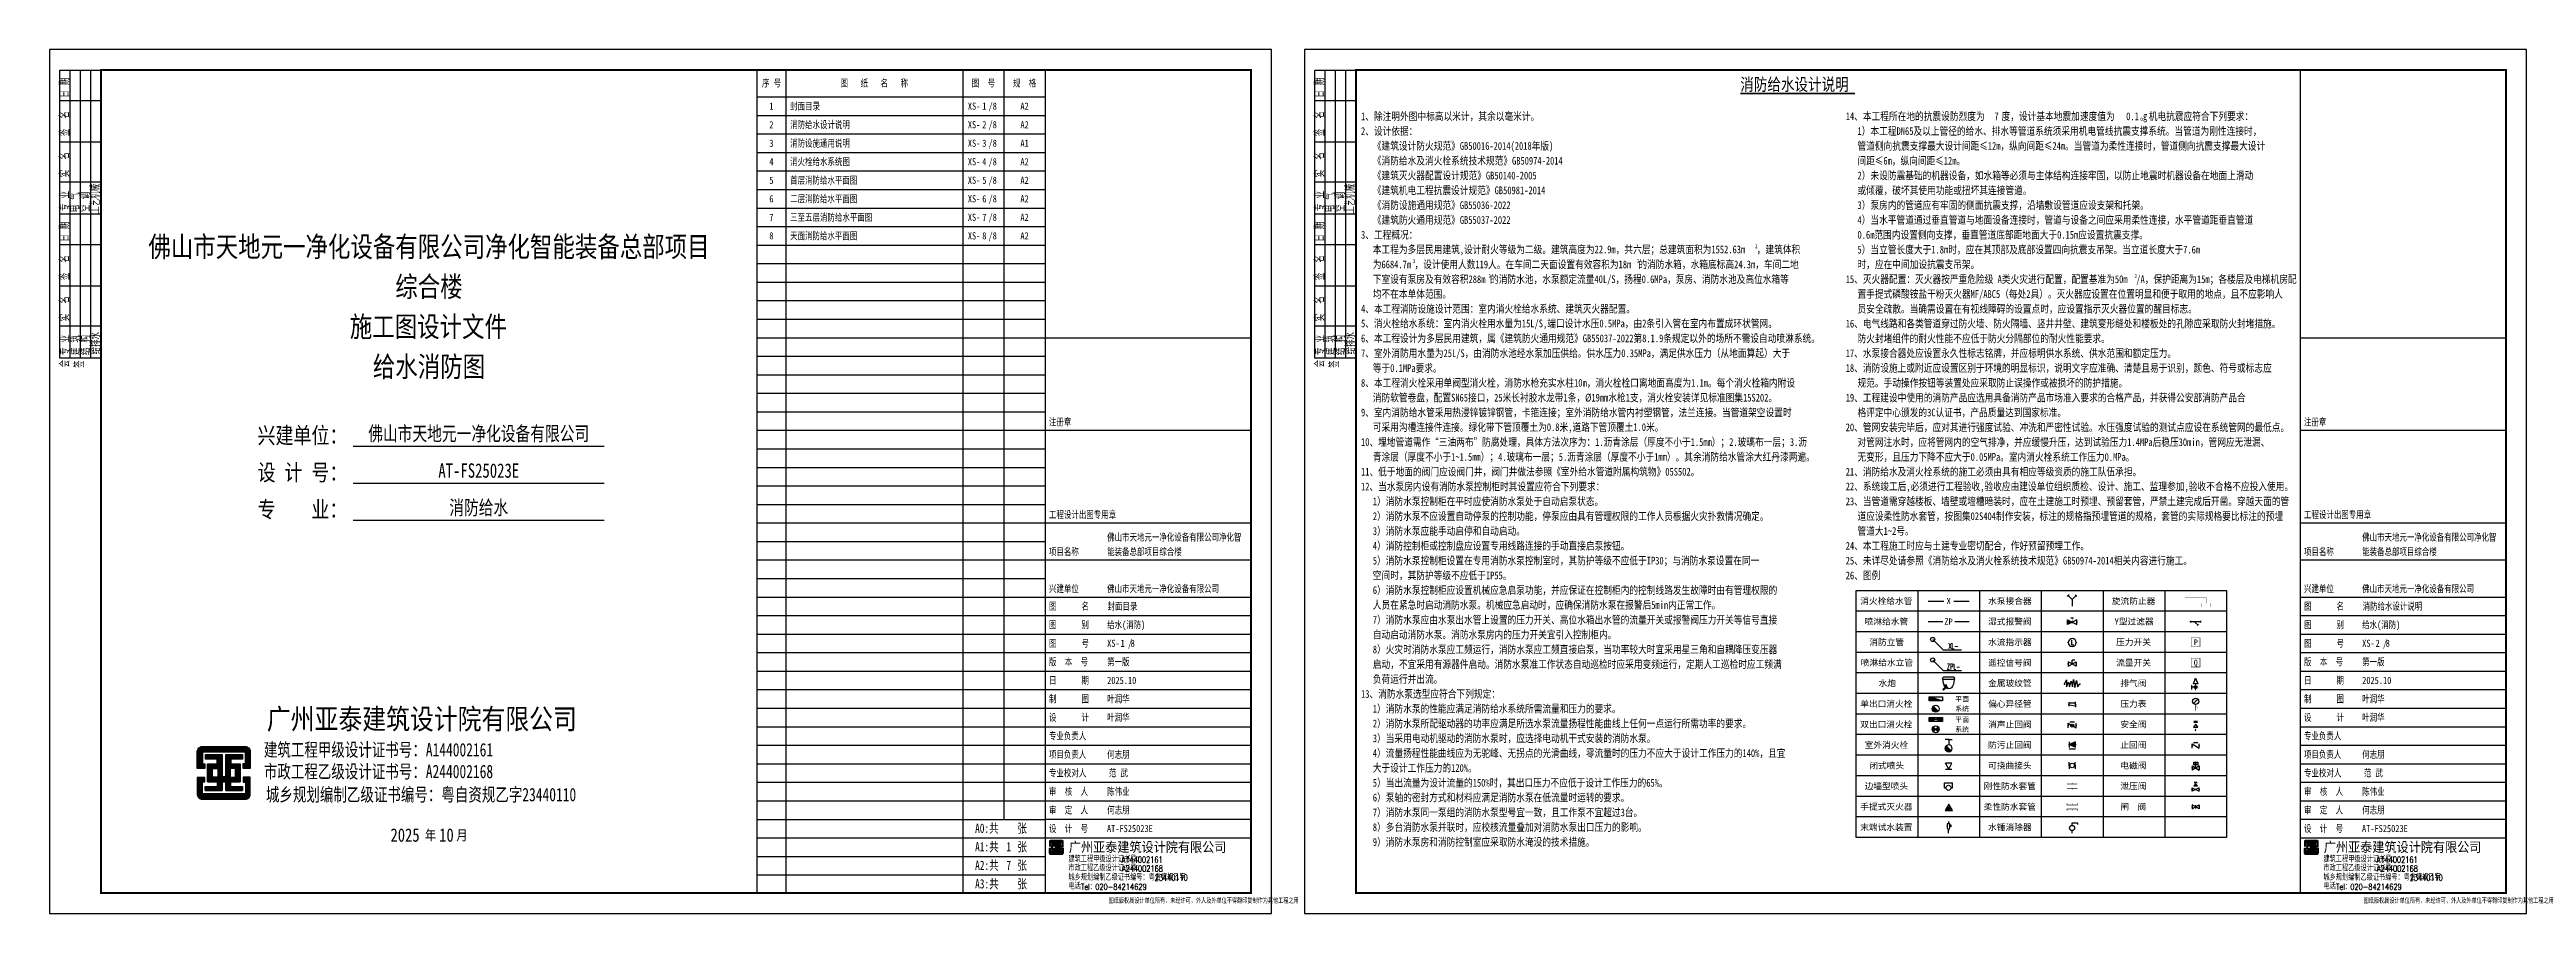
# Model space of a CAD drawing. Extents: x -1254782 to -617813, y -619975 to -323764.
# Drawn here: x -1254782 to -1134372, y -602575 to -560575 of the extents above; entities that cross this region are included whole.
import ezdxf
from ezdxf.enums import TextEntityAlignment as Align

# ---------------------------------------------------------------- set-up
doc = ezdxf.new("R2010")
doc.units = 0
doc.header["$LTSCALE"] = 1000
doc.header["$MEASUREMENT"] = 0
doc.linetypes.add('CONTINOUS', pattern=[2000000.0, 1000000.0, 1000000.0])
for name, color, linetype in [('4', 4, 'Continuous'), ('9', 9, 'Continuous'), ('DIM_SYMB', 3, 'Continuous'), ('EQUIP_喷头', 7, 'Continuous'), ('EQUIP_消火栓', 7, 'Continuous'), ('EQUIP_消防', 7, 'Continuous'), ('EQUIP_灭火器', 7, 'Continuous'), ('PIPE-消防', 1, 'Continuous'), ('PUB_TITLE', 4, 'Continuous'), ('TWT_LEAD', 3, 'Continuous'), ('TWT_TEXT', 7, 'Continuous'), ('VALVE_消防', 7, 'Continuous'), ('VPIPE-消防', 1, 'Continuous'), ('框', 130, 'Continuous')]:
    doc.layers.add(name, color=color, linetype=linetype)
doc.styles.add('-宋体', font='simsun_0.shx', dxfattribs={"width": 0.8})
doc.styles.add('_TCH_DIM', font='SIMPLEX.shx', dxfattribs={"width": 0.8, "bigfont": 'GBCBIG.shx'})
doc.styles.add('HZ', font='txt', dxfattribs={"width": 0.8, "bigfont": 'hztxt'})
doc.styles.get("Standard").update_dxf_attribs({"font": 'gbenor.shx', "bigfont": 'gbcbig.shx'})
doc.styles.add('TBC', font='simhei_0.shx', dxfattribs={"width": 0.9})
doc.styles.add('天正', font='SIMPLEX.shx', dxfattribs={"width": 0.7, "bigfont": 'HZTXT.shx'})
doc.styles.add('宋体', font='simsun_0.shx')

msp = doc.modelspace()

# ---------------------------------------------------------------- texts
at = {"layer": 'DIM_SYMB', "color": 7, "style": '-宋体', "width": 0.8}
msp.add_text('消防给水设计说明', height=604.22, dxfattribs=at).set_placement((-1172591.7, -562571.7))
at = {"layer": 'PUB_TITLE', "color": 4, "style": '-宋体'}
for s, height, width, p in [('序 号', 350.23, 0.74, (-1219681.9, -562381.3)), ('图   纸   名   称', 350.231, 0.74, (-1214687.1, -562381.3)), ('图  号', 350.23, 0.74, (-1209383.6, -562381.3)), ('规  格', 350.23, 0.74, (-1207382.3, -562381.3)), ('1', 350.2, 0.74, (-1219690.4, -563501.4)), ('XS-', 350.23, 0.74, (-1209836.7, -563501.4)), ('1', 350.2, 0.74, (-1209338.8, -563501.4)), ('A2', 350.23, 0.74, (-1207382.3, -563501.4)), ('2', 350.2, 0.74, (-1219690.4, -564402)), ('XS-', 350.23, 0.74, (-1209836.7, -564402)), ('2', 350.2, 0.74, (-1209338.8, -564402)), ('A2', 350.23, 0.74, (-1207382.3, -564402)), ('4', 350.2, 0.74, (-1219690.4, -566203.2)), ('3', 350.2, 0.74, (-1219690.4, -565302.6)), ('XS-', 350.23, 0.74, (-1209836.7, -565302.6)), ('XS-', 350.23, 0.74, (-1209836.7, -566203.2)), ('4', 350.2, 0.74, (-1209338.8, -566203.2)), ('3', 350.2, 0.74, (-1209338.8, -565302.6)), ('A1', 350.23, 0.74, (-1207382.3, -565302.6)), ('A2', 350.23, 0.74, (-1207382.3, -566203.2)), ('5', 350.2, 0.74, (-1219690.4, -567103.8)), ('XS-', 350.23, 0.74, (-1209836.7, -567103.8)), ('5', 350.2, 0.74, (-1209338.8, -567103.8)), ('A2', 350.23, 0.74, (-1207382.3, -567103.8)), ('6', 350.2, 0.74, (-1219690.4, -568004.4)), ('XS-', 350.23, 0.74, (-1209836.7, -568004.4)), ('6', 350.2, 0.74, (-1209338.8, -568004.4)), ('A2', 350.23, 0.74, (-1207382.3, -568004.4)), ('佛山市天地元一净化设备有限公司净化智能装备总部项目', 1000, 0.8, (-1236336.3, -570658.8)), ('8', 350.2, 0.74, (-1219690.4, -569805.6)), ('7', 350.2, 0.74, (-1219690.4, -568905)), ('XS-', 350.23, 0.74, (-1209836.7, -568905)), ('XS-', 350.23, 0.74, (-1209836.7, -569805.6)), ('8', 350.2, 0.74, (-1209338.8, -569805.6)), ('7', 350.2, 0.74, (-1209338.8, -568905)), ('A2', 350.23, 0.74, (-1207382.3, -568905)), ('A2', 350.23, 0.74, (-1207382.3, -569805.6)), ('综合楼', 1000, 0.8, (-1236336.3, -572601.8)), ('施工图设计文件 ', 1000, 0.8, (-1236091.9, -574544.8)), ('给水消防图', 1000, 0.8, (-1236336.3, -576487.7)), ('兴建单位：', 800, 0.8, (-1242487.4, -579733.3)), ('佛山市天地元一净化设备有限公司', 700, 0.75, (-1233916.1, -579592.1)), ('设 计 号：', 800, 0.8, (-1242487.4, -581533.3)), ('AT-FS25023E', 700, 0.75, (-1233916.1, -581392.1)), ('专    业：', 800, 0.8, (-1242487.4, -583333.3)), ('消防给水', 700, 0.75, (-1233916.1, -583192.1)), ('1', 350, 0.74, (-1202613.1, -589613.5)), ('2', 350, 0.74, (-1141603.8, -589613.5)), ('广州亚泰建筑设计院有限公司', 1000, 0.85, (-1236681.8, -593619.5)), ('建筑工程甲级设计证书号：A144002161', 650, 0.74, (-1238790.1, -594939.8)), ('市政工程乙级设计证书号：A244002168', 650, 0.74, (-1238790.1, -595996.4)), ('城乡规划编制乙级证书编号：粤自资规乙字23440110', 650, 0.74, (-1236721.9, -597119.7))]:
    msp.add_text(s, height=height, dxfattribs=dict(at, width=width)).set_placement(p, align=Align.CENTER)
at = {"layer": 'PUB_TITLE', "color": 4, "style": '-宋体', "width": 0.74}
for s, height, p in [('封面目录', 350.23, (-1218779.9, -563501.4)), ('/8', 350.23, (-1209135.2, -563501.4)), ('消防给水设计说明', 350.23, (-1218779.9, -564402)), ('/8', 350.23, (-1209135.2, -564402)), ('消防设施通用说明', 350.23, (-1218779.9, -565302.6)), ('消火栓给水系统图', 350.23, (-1218779.9, -566203.2)), ('/8', 350.23, (-1209135.2, -565302.6)), ('/8', 350.23, (-1209135.2, -566203.2)), ('首层消防给水平面图', 350.23, (-1218779.9, -567103.8)), ('/8', 350.23, (-1209135.2, -567103.8)), ('二层消防给水平面图', 350.23, (-1218779.9, -568004.4)), ('/8', 350.23, (-1209135.2, -568004.4)), ('天面消防给水平面图', 350.23, (-1218779.9, -569805.6)), ('三至五层消防给水平面图', 350.231, (-1218779.9, -568905)), ('/8', 350.23, (-1209135.2, -568905)), ('/8', 350.23, (-1209135.2, -569805.6)), ('封面目录', 350, (-1203348.3, -587814)), ('消防给水设计说明', 350, (-1142338.9, -587814))]:
    msp.add_text(s, height=height, dxfattribs=at).set_placement(p)
at = {"layer": 'PUB_TITLE', "style": '-宋体', "width": 0.8}
for s, height, p in [('2025', 650, (-1237499.9, -599086.6)), ('年', 500, (-1236259.8, -599017.9)), ('10', 650, (-1235486.4, -599086.6)), ('月', 500, (-1234732, -599017.9))]:
    msp.add_text(s, height=height, dxfattribs=at).set_placement(p, align=Align.CENTER)
at = {"layer": 'TWT_TEXT', "style": '-宋体', "width": 0.8}
for s, height, p in [('2、设计依据：', 377.64, (-1191027.8, -564729.6)), ('1、除注明外图中标高以米计，其余以毫米计。', 377.637, (-1191027.8, -564009.6)), ('14、本工程所在地的抗震设防烈度为    度，设计基本地震加速度值为      。机电抗震应符合下列要求：', 377.637, (-1167465.9, -564007.5)), ('1）本工程DN65及以上管径的给水、排水等管道系统须采用机电管线抗震支撑系统。当管道为刚性连接时，', 377.637, (-1166892.1, -564727.5)), ('7', 377.6, (-1160236.7, -564009.6)), ('0.1', 377.64, (-1153829.9, -564009.6)), ('g', 377.6, (-1153011.7, -563992.7)), ('《建筑设计防火规范》GB50016-2014(2018年版)', 377.637, (-1190454, -565449.6)), ('《消防给水及消火栓系统技术规范》GB50974-2014', 377.637, (-1190454, -566169.6)), ('管道侧向抗震支撑最大设计间距≤12m，纵向间距≤24m。当管道为柔性连接时，管道侧向抗震支撑最大设计', 377.637, (-1166892.1, -565449.6)), ('间距≤6m，纵向间距≤12m。', 377.637, (-1166892.1, -566169.6)), ('《建筑灭火器配置设计规范》GB50140-2005', 377.637, (-1190454, -566889.6)), ('2）未设防震基础的机器设备，如水箱等必须与主体结构连接牢固，以防止地震时机器设备在地面上滑动', 377.637, (-1166892.1, -566887.5)), ('《建筑机电工程抗震设计规范》GB50981-2014', 377.637, (-1190454, -567607.5)), ('《消防设施通用规范》GB55036-2022', 377.637, (-1190454, -568329.6)), ('3）泵房内的管道应有牢固的侧面抗震支撑，沿墙敷设管道应设支架和托架。', 377.637, (-1166892.1, -568329.6)), ('或倾覆，破坏其使用功能或扭坏其连接管道。', 377.637, (-1166892.1, -567609.6)), ('3、工程概况：', 377.64, (-1191027.8, -569769.6)), ('《建筑防火通用规范》GB55037-2022', 377.637, (-1190454, -569049.6)), ('4）当水平管道通过垂直管道与地面设备连接时，管道与设备之间应采用柔性连接，水平管道距垂直管道', 377.637, (-1166892.1, -569047.5)), ('0.6m范围内设置侧向支撑，垂直管道底部距地面大于0.15m应设置抗震支撑。', 377.637, (-1166892.1, -569769.6)), ('本工程为多层民用建筑,设计耐火等级为二级。建筑高度为22.9m，共六层；总建筑面积为1552.63m', 377.637, (-1190454, -570481.2)), ('2', 188.8, (-1171875.1, -570231.2)), ('，建筑体积', 377.64, (-1171791.5, -570481.2)), ('5）当立管长度大于1.8m时，应在其顶部及底部设置四向抗震支吊架。当立道长度大于7.6m', 377.637, (-1166892.1, -570489.6)), ('为6684.7m', 377.64, (-1190454, -571209.6)), ('下室设有泵房及有效容积288m', 377.637, (-1190454, -571929.6)), ('3', 188.8, (-1188509.7, -570959.6)), ('，设计使用人数119人。在车间二天面设置有效容积为18m', 377.637, (-1188427.8, -571209.6)), ('3', 188.8, (-1184837.1, -571679.6)), ('的消防水池，水泵额定流量40L/S，扬程0.6MPa，泵房、消防水池及高位水箱等', 377.637, (-1184755.2, -571929.6)), ('3', 188.8, (-1177626.1, -570959.6)), ('的消防水箱，水箱底标高24.3m，车间二地', 377.637, (-1177544.3, -571209.6)), ('15、灭火器配置：灭火器按严重危险级 A类火灾进行配置，配置基准为50m', 377.637, (-1167465.9, -571927.5)), ('时，应在中间加设抗震支吊架。', 377.637, (-1166892.1, -571209.6)), ('2', 188.8, (-1153423.7, -571677.5)), ('/A，保护距离为15m；各楼层及电梯机房配', 377.637, (-1153340.2, -571927.5)), ('4、本工程消防设施设计范围：室内消火栓给水系统、建筑灭火器配置。', 377.637, (-1191027.8, -573367.5)), ('均不在本单体范围。', 377.64, (-1190454, -572647.5)), ('置手提式磷酸铵盐干粉灭火器MF/ABC5（每处2具）。灭火器应设置在位置明显和便于取用的地点，且不应影响人', 377.637, (-1166892.1, -572647.5)), ('员安全疏散。当确需设置在有视线障碍的设置点时，应设置指示灭火器位置的醒目标志。', 377.637, (-1166892.1, -573369.6)), ('5、消火栓给水系统：室内消火栓用水量为15L/S,端口设计水压0.5MPa，由2条引入管在室内布置成环状管网。', 377.637, (-1191027.8, -574079.1)), ('16、电气线路和各类管道穿过防火墙、防火隔墙、竖井井壁、建筑变形缝处和楼板处的孔隙应采取防火封堵措施。', 377.637, (-1167465.9, -574087.5)), ('6、本工程设计为多层民用建筑，属《建筑防火通用规范》GB55037-2022第8.1.9条规定以外的场所不需设自动喷淋系统。', 377.637, (-1191027.8, -574803.3)), ('7、室外消防用水量为25L/S，由消防水池经水泵加压供给。供水压力0.35MPa，满足供水压力（从地面算起）大于', 377.637, (-1191027.8, -575527.5)), ('17、水泵接合器处应设置永久性标志铭牌，并应标明供水系统、供水范围和额定压力。', 377.637, (-1167465.9, -575527.5)), ('防火封堵组件的耐火性能不应低于防火分隔部位的耐火性能要求。', 377.637, (-1166892.1, -574809.6)), ('8、本工程消火栓采用单阀型消火栓，消防水枪充实水柱10m，消火栓栓口离地面高度为1.1m。每个消火栓箱内附设', 377.637, (-1191027.8, -576967.5)), ('等于0.1MPa要求。', 377.637, (-1190454, -576249.6)), ('18、消防设施上或附近应设置区别于环境的明显标识，说明文字应准确、清楚且易于识别，颜色、符号或标志应', 377.637, (-1167465.9, -576245.4)), ('规范。手动操作按钮等装置处应采取防止误操作或被损坏的防护措施。', 377.637, (-1166892.1, -576967.5)), ('消防软管卷盘，配置SN65接口，25米长衬胶水龙带1条，%%c19mm水枪1支，消火栓安装详见标准图集15S202。', 377.637, (-1190454, -577687.5)), ('19、工程建设中使用的消防产品应选用具备消防产品市场准入要求的合格产品，并获得公安部消防产品合', 377.637, (-1167465.9, -577689.6)), ('9、室内消防给水管采用热浸锌镀锌钢管，卡箍连接；室外消防给水管内衬塑钢管，法兰连接。当管道架空设置时', 377.637, (-1191027.8, -578407.5)), ('可采用沟槽连接件连接。绿化带下管顶覆土为0.8米,道路下管顶覆土1.0米。', 377.637, (-1190454, -579121.2)), ('20、管网安装完毕后，应对其进行强度试验、冲洗和严密性试验。水压强度试验的测试点应设在系统管网的最低点。', 377.637, (-1167465.9, -579129.6)), ('格评定中心颁发的3C认证书，产品质量达到国家标准。', 377.637, (-1166892.1, -578407.5)), ('10、埋地管道需作“三油两布”防腐处理，具体方法次序为：1.沥青涂层（厚度不小于1.5mm）；2.玻璃布一层；3.沥', 377.637, (-1191027.8, -579845.4)), ('青涂层（厚度不小于1~1.5mm）；4.玻璃布一层；5.沥青涂层（厚度不小于1mm）。其余消防给水管涂大红丹漆两遍。', 377.637, (-1190454, -580567.5)), ('无变形，且压力下降不应大于0.05MPa。室内消火栓系统工作压力0.MPa。', 377.637, (-1166892.1, -580569.6)), ('对管网注水时，应将管网内的空气排净，并应缓慢升压，达到试验压力1.4MPa后稳压30min，管网应无泄漏、', 377.637, (-1166892.1, -579849.6)), ('11、低于地面的阀门应设阀门井，阀门井做法参照《室外给水管道附属构筑物》05S502。', 377.637, (-1191027.8, -581287.5)), ('12、当水泵房内设有消防水泵控制柜时其设置应符合下列要求：', 377.637, (-1191027.8, -582009.6)), ('21、消防给水及消火栓系统的施工必须由具有相应等级资质的施工队伍承担。', 377.637, (-1167465.9, -581289.6)), ('22、系统竣工后,必须进行工程验收,验收应由建设单位组织质检、设计、施工、监理参加,验收不合格不应投入使用。', 377.637, (-1167465.9, -582001.2)), ('1）消防水泵控制柜在平时应使消防水泵处于自动启泵状态。', 377.637, (-1190454, -582729.6)), ('23、当管道需穿越楼板、墙壁或墙槽暗装时，应在土建施工时预埋、预留套管，严禁土建完成后开凿。穿越天面的管', 377.637, (-1167465.9, -582727.5)), ('3）消防水泵应能手动启停和自动启动。', 377.637, (-1190454, -584169.6)), ('2）消防水泵不应设置自动停泵的控制功能，停泵应由具有管理权限的工作人员根据火灾扑救情况确定。', 377.637, (-1190454, -583449.6)), ('道应设柔性防水套管，按图集02S404制作安装，标注的规格指预埋管道的规格，套管的实际规格要比标注的预埋', 377.637, (-1166892.1, -583449.6)), ('管道大1~2号。', 377.64, (-1166892.1, -584169.6)), ('4）消防控制柜或控制盘应设置专用线路连接的手动直接启泵按钮。', 377.637, (-1190454, -584889.6)), ('5）消防水泵控制柜设置在专用消防水泵控制室时，其防护等级不应低于IP30；与消防水泵设置在同一', 377.637, (-1190454, -585609.6)), ('24、本工程施工时应与土建专业密切配合，作好预留预埋工作。', 377.637, (-1167465.9, -584887.5)), ('25、未详尽处请参照《消防给水及消火栓系统技术规范》GB50974-2014相关内容进行施工。', 377.637, (-1167465.9, -585609.6)), ('空间时，其防护等级不应低于IP55。', 377.637, (-1190454, -586329.6)), ('26、图例', 377.64, (-1167465.9, -586329.6)), ('人员在紧急时启动消防水泵。机械应急启动时，应确保消防水泵在报警后5min内正常工作。', 377.637, (-1190454, -587765.4)), ('6）消防水泵控制柜应设置机械应急启泵功能，并应保证在控制柜内的控制线路发生故障时由有管理权限的', 377.637, (-1190454, -587045.4)), ('7）消防水泵应由水泵出水管上设置的压力开关、高位水箱出水管的流量开关或报警阀压力开关等信号直接', 377.637, (-1190454, -588489.6)), ('自动启动消防水泵。消防水泵房内的压力开关宜引入控制柜内。', 377.637, (-1190454, -589209.6)), ('8）火灾时消防水泵应工频运行，消防水泵应工频直接启泵，当功率较大时宜采用星三角和自耦降压变压器', 377.637, (-1190454, -589927.5)), ('启动，不宜采用有源器件启动。消防水泵准工作状态自动巡检时应采用变频运行，定期人工巡检时应工频满', 377.637, (-1190454, -590647.5)), ('负荷运行并出流。', 377.64, (-1190454, -591369.6)), ('13、消防水泵选型应符合下列规定：', 377.637, (-1191027.8, -592089.6)), ('1）消防水泵的性能应满足消防给水系统所需流量和压力的要求。', 377.637, (-1190454, -592809.6)), ('2）消防水泵所配驱动器的功率应满足所选水泵流量扬程性能曲线上任何一点运行所需功率的要求。', 377.637, (-1190454, -593529.6)), ('4）流量扬程性能曲线应为无驼峰、无拐点的光滑曲线，零流量时的压力不应大于设计工作压力的140%，且宜', 377.637, (-1190454, -594969.6)), ('3）当采用电动机驱动的消防水泵时，应选择电动机干式安装的消防水泵。', 377.637, (-1190454, -594247.5)), ('5）当出流量为设计流量的150%时，其出口压力不应低于设计工作压力的65%。', 377.637, (-1190454, -596409.6)), ('大于设计工作压力的120%。', 377.637, (-1190454, -595689.6)), ('6）泵轴的密封方式和材料应满足消防水泵在低流量时运转的要求。', 377.637, (-1190454, -597127.5)), ('8）多台消防水泵并联时，应校核流量叠加对消防水泵出口压力的影响。', 377.637, (-1190454, -598569.6)), ('7）消防水泵同一泵组的消防水泵型号宜一致，且工作泵不宜超过3台。', 377.637, (-1190454, -597849.6)), ('9）消防水泵房和消防控制室应采取防水淹没的技术措施。', 377.637, (-1190454, -599289.6))]:
    msp.add_text(s, height=height, dxfattribs=at).set_placement(p)
at = {"layer": 'TWT_TEXT', "style": '-宋体', "width": 0.74}
for s, p in [('A0:共    张', (-1208527.5, -598655.7)), ('A1:共    张', (-1208527.5, -599556.3)), ('1', (-1208153.7, -599556.3)), ('A2:共    张', (-1208527.5, -600456.9)), ('7', (-1208153.7, -600456.9)), ('A3:共    张', (-1208527.5, -601357.5))]:
    msp.add_text(s, height=450.3, dxfattribs=at).set_placement(p, align=Align.CENTER)

# ---------------------------------------------------------------- blocks, each defined once
blk = doc.blocks.new('zss-25')
at = {"layer": 'TWT_TEXT'}
for p, q in [((-156, 169), (-182, 141)), ((-182, 126), (-182, 141)), ((-182, 126), (-182, 112)), ((-171, 99), (-182, 112)), ((-171, 99), (169, 99)), ((-156, 169), (155, 169)), ((155, 169), (181, 141)), ((169, 99), (181, 112)), ((181, 141), (181, 126)), ((181, 112), (181, 126)), ((24, -142), (36, -164)), ((77, -61), (110, -70)), ((151, -222), (81, -153)), ((102, -130), (172, -200)), ((172, -200), (151, -222))]:
    blk.add_line(p, q, dxfattribs=at)
for centre, major_axis, ratio, start_param, end_param in [((-1, 99), (0, 287), 0.590773, 1.570796, 4.712389), ((-6, 49), (0, 201), 0.493091, 3.448336, 4.129971), ((0, 48), (0, 220), 0.592916, 3.422062, 4.144078)]:
    blk.add_ellipse(centre, major_axis=major_axis, ratio=ratio, start_param=start_param, end_param=end_param, dxfattribs=at)
blk = doc.blocks.new('A$C0EE36D2C')
at = {"layer": 'TWT_TEXT'}
h = blk.add_hatch(color=256, dxfattribs=at)
h.paths.add_polyline_path([(325, 100), (0, 200), (0, 0)])
h.paths.add_polyline_path([(325, 100), (650, 0), (650, 200)])
for p, q in [((0, 0), (0, 200)), ((650, 0), (0, 200)), ((0, 200), (650, 200)), ((650, 200), (0, 0)), ((650, 200), (650, 0)), ((650, 0), (0, 0))]:
    blk.add_line(p, q)
blk = doc.blocks.new('A$C05121B48')
at = {"layer": 'TWT_TEXT'}
blk.add_hatch(color=256, dxfattribs=at).paths.add_polyline_path([(50, 50), (170, 170), (50, 291, 0.1989124), (0, 170, 0.1989124)])
h = blk.add_hatch(color=256, dxfattribs=at)
h.paths.add_polyline_path([(170, 170), (291, 50, 0.1989124), (341, 170, 0.1989124), (291, 291)])
h.paths.add_polyline_path([(170, 170), (170, 170), (170, 170), (170, 170)], flags=9)
for p, q in [((50, 291, 0), (291, 50, 0)), ((50, 50, 0), (291, 291, 0))]:
    blk.add_line(p, q)
blk.add_circle((170, 170, 0), 170)
at = {"flags": 9}
blk.add_attdef('A', (170, 170, 0), '', height=0.00681, dxfattribs=at)
blk = doc.blocks.new('A$C5684489B')
for p, q in [((58, 512), (58, 400)), ((58, 0), (58, 116))]:
    blk.add_line(p, q)
blk.add_lwpolyline([(182, 279), (182, 355), (117, 355), (117, 400), (0, 400), (0, 225), (58, 116), (117, 225), (117, 355)])
blk = doc.blocks.new('A$C5FE17621')
for points in [[(127, 374), (127, 496), (391, 496), (391, 419)], [(127, 0), (127, 121)]]:
    blk.add_lwpolyline(points)
blk.add_circle((127, 248), 126)
blk = doc.blocks.new('$TwtSys$00000546')
h = blk.add_hatch()
h.set_pattern_fill('ANSI31', color=256, scale=200, style=0)
h.set_pattern_definition([(45, (-38543.802, -6670.83), (-17.67767, 17.67767), [])])
h.paths.add_polyline_path([(-65, 174), (65, 174), (65, 44), (-65, 44)])
for points in [[(0, 344), (-198, 0), (198, 0)], [(-65, 174), (65, 174), (65, 44), (-65, 44)]]:
    blk.add_lwpolyline(points, close=True)
blk = doc.blocks.new('$TwtSys$00000386')
blk.add_line((-93, 93, 0), (93, -93, 0))
blk.add_circle((0, 0, 0), 131)
at = {"color": 0}
for points in [[(34, -127, 0), (-127, 34, 0), (93, -93, 0), (-93, 93, 0)], [(-34, -127, 0), (-127, -34, 0), (34, -127, 0), (-127, 34, 0)], [(-93, -93, 0), (-93, -93, 0), (-34, -127, 0), (-127, -34, 0)]]:
    blk.add_solid(points, dxfattribs=at)
at = {"flags": 9}
blk.add_attdef('A', (0, 0, 0), '', height=0.00524, dxfattribs=at)
blk = doc.blocks.new('$TwtSys$00000434')
for p, q in [((-0.5, 0.5), (-0.5, -0.5)), ((-0.5, -0.5), (0.5, 0.5)), ((0.5, 0.5), (-0.5, 0.5)), ((0.5, -0.5), (0.5, 0.5)), ((-0.5, -0.5), (0.5, -0.5))]:
    blk.add_line(p, q)
blk.add_solid([(0.5, -0.5), (0.5, 0.5), (-0.5, -0.5)])
blk = doc.blocks.new('$TWTSYS$00000117')
at = {"color": 0}
for p, q in [((-5, 5, 0), (-131, 5, 0)), ((-15, 15, 0), (-130, 15, 0)), ((-130, -10, 0), (-130, 10, 0)), ((-10, 10, 0), (-130, 10, 0)), ((-21, 21, 0), (-129, 21, 0)), ((-26, 26, 0), (-128, 26, 0)), ((-31, 31, 0), (-127, 31, 0)), ((-36, 36, 0), (-126, 36, 0)), ((-125, -38, 0), (-125, 38, 0)), ((-42, 42, 0), (-124, 42, 0)), ((-47, 47, 0), (-122, 47, 0)), ((-120, -52, 0), (-120, 52, 0)), ((-52, 52, 0), (-120, 52, 0)), ((-57, 57, 0), (-118, 57, 0)), ((-115, -63, 0), (-115, 63, 0)), ((-63, 63, 0), (-115, 63, 0)), ((-68, 68, 0), (-112, 68, 0)), ((-109, -72, 0), (-109, 72, 0)), ((-73, 73, 0), (-108, 73, 0)), ((-78, 78, 0), (-105, 78, 0)), ((-104, -79, 0), (-104, 79, 0)), ((-84, 84, 0), (-101, 84, 0)), ((-99, -86, 0), (-99, 86, 0)), ((-89, 89, 0), (-96, 89, 0)), ((-94, -91, 0), (-94, 91, 0)), ((-88, -96, 0), (-88, 88, 0)), ((-83, -101, 0), (-83, 83, 0)), ((-78, -105, 0), (-78, 78, 0)), ((-73, -109, 0), (-73, 73, 0)), ((-67, -112, 0), (-67, 67, 0)), ((-62, -115, 0), (-62, 62, 0)), ((-57, -118, 0), (-57, 57, 0)), ((-52, -120, 0), (-52, 52, 0)), ((-46, -122, 0), (-46, 46, 0)), ((-41, -124, 0), (-41, 41, 0)), ((-36, -126, 0), (-36, 36, 0)), ((-31, -127, 0), (-31, 31, 0)), ((-25, -128, 0), (-25, 25, 0)), ((-20, -129, 0), (-20, 20, 0)), ((-15, -130, 0), (-15, 15, 0)), ((-10, -130, 0), (-10, 10, 0)), ((-4, -131, 0), (-4, 4, 0)), ((0, 0, 0), (-131, 0, 0)), ((6, -6, 0), (-131, -6, 0)), ((11, -11, 0), (-130, -11, 0)), ((16, -16, 0), (-130, -16, 0)), ((21, -21, 0), (-129, -21, 0)), ((27, -27, 0), (-128, -27, 0)), ((32, -32, 0), (-127, -32, 0)), ((37, -37, 0), (-125, -37, 0)), ((42, -42, 0), (-124, -42, 0)), ((48, -48, 0), (-122, -48, 0)), ((53, -53, 0), (-120, -53, 0)), ((58, -58, 0), (-117, -58, 0)), ((63, -63, 0), (-114, -63, 0)), ((69, -69, 0), (-111, -69, 0)), ((74, -74, 0), (-108, -74, 0)), ((79, -79, 0), (-104, -79, 0)), ((84, -84, 0), (-100, -84, 0)), ((90, -90, 0), (-95, -90, 0)), ((90, -95, 0), (-90, -95, 0)), ((84, -100, 0), (-84, -100, 0)), ((77, -105, 0), (-77, -105, 0)), ((70, -111, 0), (-70, -111, 0)), ((60, -116, 0), (-60, -116, 0)), ((49, -121, 0), (-49, -121, 0)), ((33, -126, 0), (-33, -126, 0)), ((1, -131, 0), (1, -1, 0)), ((6, -131, 0), (6, -6, 0)), ((11, -130, 0), (11, -11, 0)), ((17, -130, 0), (17, -17, 0)), ((22, -129, 0), (22, -22, 0)), ((27, -128, 0), (27, -27, 0)), ((32, -127, 0), (32, -32, 0)), ((38, -125, 0), (38, -38, 0)), ((43, -124, 0), (43, -43, 0)), ((48, -122, 0), (48, -48, 0)), ((53, -119, 0), (53, -53, 0)), ((59, -117, 0), (59, -59, 0)), ((64, -114, 0), (64, -64, 0)), ((69, -111, 0), (69, -69, 0)), ((74, -108, 0), (74, -74, 0)), ((80, -104, 0), (80, -80, 0)), ((85, -99, 0), (85, -85, 0)), ((90, -95, 0), (90, -90, 0))]:
    blk.add_line(p, q, dxfattribs=at)
blk.add_line((92, -92, 0), (-92, 92, 0))
for start, end in [(135, 315), (315, 135)]:
    blk.add_arc((0, 0, 0), 131, start, end)
blk = doc.blocks.new('$ATTACHMENT$00000085')
for q in [(-130, 331, 0), (130, 331, 0), (0, 131, 0)]:
    blk.add_line((0, 331, 0), q)
blk.add_blockref('$TWTSYS$00000117', (0, 0))
blk = doc.blocks.new('$ATTACHMENT$00000096')
for p, q in [((150, 0), (-150, 0)), ((1, -300), (-150, 0)), ((1, -300), (150, 0)), ((150, -302), (-150, -302))]:
    blk.add_line(p, q)
blk = doc.blocks.new('$ATTACHMENT$00000094')
for p, q in [((-188, 250), (187, 250)), ((-188, 0), (-188, 250)), ((-188, 0), (-125, 0)), ((125, 0, 0), (187, 0, 0)), ((187, 0, 0), (187, 250, 0))]:
    blk.add_line(p, q)
blk.add_circle((0, 0), 125)
blk = doc.blocks.new('$VALVE$00000485')
at = {"linetype": 'CONTINOUS'}
for p, q in [((-90, 67), (-90, -42)), ((90, 42), (-90, 42)), ((90, -40), (-90, -18))]:
    blk.add_line(p, q, dxfattribs=at)
for q in [(90, 72), (90, -72)]:
    blk.add_line((90, 0), q)
for p in [(-90, 0), (90, 0)]:
    blk.add_point(p)
blk = doc.blocks.new('$VALVE$00000501')
for p, q in [((-175, 32), (-175, -32)), ((175, 32), (175, -32)), ((96, -77), (50, -123))]:
    blk.add_line(p, q)
at = {"const_width": 35}
for points in [[(-175, 0), (175, 0)], [(-52, 0), (73, -100)]]:
    blk.add_lwpolyline(points, dxfattribs=at)
for p in [(-175, -2), (175, -2)]:
    blk.add_point(p)
blk = doc.blocks.new('$VALVE$00000553')
at = {"const_width": 30}
for points in [[(0, 100), (-250, 100), (-250, 100)], [(0, 100), (0, 175)], [(0, 100), (250, 100), (250, 100)], [(-250, -100), (-250, -100), (0, -100)], [(250, -100), (250, -100), (0, -100)], [(0, -175), (0, -100)]]:
    blk.add_lwpolyline(points, dxfattribs=at)
blk = doc.blocks.new('$VALVE$00000547')
at = {"const_width": 30}
for points in [[(0, 100), (-250, 100), (-250, 175)], [(0, 100), (0, 175)], [(0, 100), (250, 100), (250, 175)], [(-250, -175), (-250, -100), (0, -100)], [(0, -175), (0, -100)], [(250, -175), (250, -100), (0, -100)]]:
    blk.add_lwpolyline(points, dxfattribs=at)
blk = doc.blocks.new('$VALVE$00000546')
for p, q in [((-371, -30), (-282, 187)), ((-282, 187), (-271, -153)), ((-271, -153), (-183, 65)), ((-183, 65), (-127, -153)), ((-127, -153), (-55, 121)), ((-55, 121), (17, -153)), ((17, -153), (72, 191)), ((72, 191), (131, -191)), ((131, -191), (211, 154)), ((211, 154), (261, -156)), ((261, -156), (371, -30))]:
    blk.add_line(p, q)
for p in [(-371, -30), (371, -30)]:
    blk.add_point(p)
blk = doc.blocks.new('$VALVE$00000314')
for p, q in [((-125, -75), (-125, 75)), ((-125, 75), (125, -75)), ((-75, 125), (75, 125)), ((125, -75), (125, 75))]:
    blk.add_line(p, q)
blk.add_circle((0, 0), 50)
for p in [(-125, 0), (125, 0)]:
    blk.add_point(p)
blk.add_solid([(0, 125), (0, 150), (75, 125)])
blk = doc.blocks.new('$VALVE$00000744')
for p, q in [((-150, -75), (-150, 75)), ((150, 75), (-150, -75)), ((-150, 75), (150, -75)), ((-45, 144), (45, 144)), ((150, -75), (150, 75))]:
    blk.add_line(p, q)
blk.add_lwpolyline([(-150, 0, 150, 0, 0), (0, 0, 0, 0, 0)], format="xyseb")
at = {"const_width": 37.5}
blk.add_lwpolyline([(-19, 0, 1), (19, 0, 1)], format="xyb", close=True, dxfattribs=at)
at = {"const_width": 1.2}
blk.add_lwpolyline([(0, 144), (0, 0)], dxfattribs=at)
for p in [(-150, 0), (150, 0)]:
    blk.add_point(p)
blk = doc.blocks.new('$ATTACHMENT$00000194')
for p, q in [((0, 0), (134, 134)), ((0, 0), (134, -134)), ((107, 162), (134, 134)), ((161, 107), (134, 134)), ((107, -161), (134, -134)), ((161, -107), (134, -134))]:
    blk.add_line(p, q)
blk = doc.blocks.new('$VALVE$00000531')
at = {"color": 7}
for p, q in [((-23, 104), (-23, -83)), ((-23, -83), (61, -83))]:
    blk.add_line(p, q, dxfattribs=at)
blk.add_lwpolyline([(-150, 0, 1), (150, 0, 1), (-150, 0, 0.808179)], format="xyb")
for p in [(-150, 0), (150, 0)]:
    blk.add_point(p)
blk = doc.blocks.new('$VALVE$00000437')
for p in [(0, 0), (87, 124)]:
    blk.add_line(p, (0, 124))
blk.add_lwpolyline([(-125, -72), (125, 72), (125, -72), (-125, 72)], close=True)
for p in [(-125, 0), (125, 0)]:
    blk.add_point(p)
blk = doc.blocks.new('$VALVE$00000447')
for p, q in [((-82, 0), (-82, 90)), ((-82, 0), (-82, -90)), ((82, 0), (82, 90)), ((82, 0), (82, -90))]:
    blk.add_line(p, q)
blk.add_circle((0, 0), 60.1)
for p in [(-82, 0), (82, 0)]:
    blk.add_point(p)
blk = doc.blocks.new('$VALVE$00000656')
for p, q in [((-113, 110), (-113, -100)), ((118, -164), (-119, -164))]:
    blk.add_line(p, q)
blk.add_lwpolyline([(119, 5, 203, 0, 0), (-113, 5, 0, 0, 0)], format="xyseb")
blk.add_lwpolyline([(119, 107), (-113, 5), (119, -97)], close=True)
for p in [(-113, 5), (119, 5)]:
    blk.add_point(p)
blk.add_solid([(-44, -164), (-44, -139), (-119, -164)])
blk = doc.blocks.new('$VALVE$00000315')
blk.add_line((-75, 125), (75, 125))
blk.add_lwpolyline([(-125, -75), (-125, 75), (125, -75), (125, 75)])
for p in [(-125, 0), (125, 0)]:
    blk.add_point(p)
blk.add_solid([(0, 125), (0, 150), (75, 125)])
blk = doc.blocks.new('$VALVE$00000296')
for points in [[(-125, 72), (-125, -72), (125, 72), (125, -72), (-125, 72)], [(0, 60), (0, -64)]]:
    blk.add_lwpolyline(points)
for p in [(-125, 0), (125, 0)]:
    blk.add_point(p)
blk = doc.blocks.new('$VALVE$00000773')
blk.add_hatch(color=256).paths.add_polyline_path([(61, 131), (2, 194), (-61, 131)])
for p, q in [((-125, -62), (-125, 62)), ((-125, 62), (125, -62)), ((125, 62), (-125, -62)), ((2, 194), (-61, 131)), ((-61, 131), (61, 131)), ((-48, 255), (53, 255)), ((52, 228), (-48, 228)), ((61, 131), (2, 194)), ((125, -62), (125, 62))]:
    blk.add_line(p, q)
at = {"const_width": 31.2}
blk.add_lwpolyline([(-16, 0, 1), (16, 0, 1)], format="xyb", close=True, dxfattribs=at)
blk.add_lwpolyline([(0, 131, 5, 5, 0), (0, 0, 1, 1, 0)], format="xyseb")
at = {"const_width": 5.37}
blk.add_lwpolyline([(2, 194), (2, 290)], dxfattribs=at)
for p in [(-125, 0), (125, 0)]:
    blk.add_point(p)
blk = doc.blocks.new('$VALVE$00000322')
for p, q in [((4, 216), (-102, 110)), ((-102, 110), (102, 110)), ((87, 272), (-81, 272)), ((-80, 317), (89, 317)), ((102, 110), (4, 216))]:
    blk.add_line(p, q)
at = {"const_width": 8.96}
for points in [[(0, 0), (0, 110)], [(4, 216), (4, 377)]]:
    blk.add_lwpolyline(points, dxfattribs=at)
blk.add_point((0, 0))
at = {"flags": 9}
for tag in ['YSIZE', 'XSIZE']:
    blk.add_attdef(tag, (0, 110), '', height=0.5, dxfattribs=at)
blk = doc.blocks.new('$VALVE$00000558')
for p, q in [((-125, 72), (125, -72)), ((125, 72), (-125, -72)), ((-125, 72), (-125, -72)), ((0, 0), (0, 104)), ((125, 72), (125, -72))]:
    blk.add_line(p, q)
blk.add_lwpolyline([(73, 106), (-66, 106), (-66, 206), (73, 206)], close=True)
for p in [(-125, 0), (125, 0)]:
    blk.add_point(p)
at = {"style": 'HZ', "width": 1.084002}
blk.add_text('M', height=69.3, dxfattribs=at).set_placement((-24, 125), (26, 125), align=Align.FIT)
blk = doc.blocks.new('$VALVE$00000597')
blk.add_line((-93, 357), (93, 543))
blk.add_lwpolyline([(93, 543, 0, 50, 0), (-31, 456, 50, 50, 0)], format="xyseb")
for points, const_width in [([(0, 300), (0, 0)], 30), ([(0, 182), (75, 182), (75, 107)], 7.5)]:
    blk.add_lwpolyline(points, dxfattribs=dict(const_width=const_width))
blk.add_circle((0, 450), 150)
blk = doc.blocks.new('$VALVE$00000497')
for p, q in [((78, 138), (-78, 138)), ((0, 50), (0, 138))]:
    blk.add_line(p, q)
at = {"const_width": 49.6}
blk.add_lwpolyline([(25, 0, 1), (-25, 0, 1)], format="xyb", close=True, dxfattribs=at)
blk.add_circle((0, 0), 50)
blk = doc.blocks.new('A$C37BD43C0')
at = {"layer": 'PIPE-消防', "linetype": 'Continuous'}
for p, q in [((3500, 11494), (4256, 11494)), ((4744, 11494), (5500, 11494)), ((3500, 10494), (4206, 10494)), ((4794, 10494), (5500, 10494))]:
    blk.add_line(p, q, dxfattribs=at)
at = {"layer": 'TWT_LEAD'}
for p, q in [((3719, 9628), (4232, 9115)), ((3719, 8628), (4232, 8115)), ((4232, 9115), (5124, 9115)), ((4232, 8115), (5124, 8115))]:
    blk.add_line(p, q, dxfattribs=at)
at = {"layer": 'TWT_TEXT'}
for p, q in [((18000, 11000), (0, 11000)), ((3000, 12000), (3000, 0)), ((6000, 12000), (6000, 0)), ((9000, 12000), (9000, 0)), ((9000, 12000), (12000, 12000)), ((10500, 11574), (10500, 11247)), ((12000, 12000), (12000, 0)), ((15000, 12000), (15000, 0)), ((18000, 10000), (0, 10000)), ((18000, 9000), (0, 9000)), ((18000, 8000), (0, 8000)), ((18000, 7000), (0, 7000)), ((18000, 6000), (0, 6000)), ((18000, 5000), (0, 5000)), ((18000, 4000), (0, 4000)), ((18000, 3000), (0, 3000)), ((18000, 2000), (0, 2000)), ((18000, 1000), (0, 1000))]:
    blk.add_line(p, q, dxfattribs=at)
for points in [[(0, 12000), (18000, 12000), (18000, 0), (0, 0)], [(16500, 7747), (16500, 7747), (16604, 7469), (16396, 7469)]]:
    blk.add_lwpolyline(points, close=True, dxfattribs=at)
for points, const_width in [([(17019, 11384), (17019, 11662), (15984, 11662)], 15), ([(16500, 7469), (16500, 7154)], 50)]:
    blk.add_lwpolyline(points, dxfattribs=dict(at, const_width=const_width))
for points, const_width in [([(16799, 11384), (17240, 11384), (17240, 11206), (16799, 11206)], 15), ([(16288, 9709), (16712, 9709), (16712, 9285), (16288, 9285)], 20), ([(16288, 8712), (16712, 8712), (16712, 8288), (16288, 8288)], 20)]:
    blk.add_lwpolyline(points, close=True, dxfattribs=dict(at, const_width=const_width))
at = {"layer": 'VPIPE-消防', "linetype": 'Continuous'}
for centre in [(3719, 9628), (3719, 8628)]:
    blk.add_circle(centre, 100, dxfattribs=at)
at = {"xscale": 1.099999999976716, "yscale": 1.099999999976716, "zscale": 1.099999999976716}
blk.add_blockref('A$C5684489B', (4425, 216), dxfattribs=at)
blk.add_blockref('A$C5FE17621', (10367, 212))
at = {"layer": 'EQUIP_喷头'}
for name, p in [('$ATTACHMENT$00000096', (4498, 3615)), ('$ATTACHMENT$00000094', (4487, 2414))]:
    blk.add_blockref(name, p, dxfattribs=at)
at = {"layer": 'EQUIP_消火栓', "xscale": 650, "yscale": -200, "zscale": 650, "rotation": 180.0000050089563}
blk.add_blockref('$TwtSys$00000434', (3868, 6738), dxfattribs=at)
at = {"layer": 'EQUIP_消火栓', "xscale": 1.3, "yscale": 1.3, "zscale": 1.3}
blk.add_blockref('$TwtSys$00000386', (3868, 6261), dxfattribs=at)
at = {"layer": 'EQUIP_消防', "xscale": 1.399999999999999, "yscale": 1.399999999999999, "zscale": 1.399999999999999, "rotation": 90}
blk.add_blockref('$ATTACHMENT$00000194', (10500, 11574), dxfattribs=at)
at = {"layer": 'EQUIP_消防', "xscale": 1.3, "yscale": 1.3, "zscale": 1.3}
blk.add_blockref('$ATTACHMENT$00000085', (4498, 4331), dxfattribs=at)
at = {"layer": 'EQUIP_灭火器', "xscale": 0.9, "yscale": 0.9, "zscale": 0.9}
blk.add_blockref('$TwtSys$00000546', (4500, 1313), dxfattribs=at)
at = {"layer": 'TWT_TEXT', "extrusion": (0, 0, -1), "xscale": 1.59375, "yscale": 1.59375, "zscale": -1.593749999999197, "rotation": 5.189604516e-07}
blk.add_blockref('zss-25', (-4491, 7520), dxfattribs=at)
at = {"layer": 'TWT_TEXT'}
for name, p in [('A$C0EE36D2C', (3543, 5638)), ('A$C05121B48', (3697, 5090, 0))]:
    blk.add_blockref(name, p, dxfattribs=at)
at = {"layer": 'VALVE_消防'}
for name, p, xscale, yscale, zscale in [('$VALVE$00000744', (10500, 10464), 1.5, 1.5, 1.5), ('$VALVE$00000531', (10500, 9474), 1.3, 1.3, 1.3), ('$VALVE$00000501', (16500, 10493), 1.399999999999999, 1.5, 1.399999999999999), ('$VALVE$00000437', (10500, 8435), 1.5, 1.5, 1.5), ('$VALVE$00000485', (10500, 6458), 1.8, 1.8, 1.8), ('$VALVE$00000314', (10500, 5440), 1.5, 1.5, 1.5), ('$VALVE$00000656', (10500, 4511), 1.3, 1.3, 1.3), ('$VALVE$00000447', (10500, 3500), 1.8, 1.8, 1.8), ('$VALVE$00000315', (16500, 4450), 1.399999999999999, 1.399999999999999, 1.399999999999999), ('$VALVE$00000558', (16500, 3381), 1.399999999999999, 1.399999999999999, 1.399999999999999), ('$VALVE$00000773', (16500, 2333), 1.399999999999999, 1.399999999999999, 1.399999999999999), ('$VALVE$00000296', (16500, 1494), 1.399999999999999, 1.399999999999999, 1.399999999999999)]:
    blk.add_blockref(name, p, dxfattribs=dict(at, xscale=xscale, yscale=yscale, zscale=zscale))
for name, p in [('$VALVE$00000546', (10500, 7485)), ('$VALVE$00000597', (16500, 6168)), ('$VALVE$00000553', (10500, 2495)), ('$VALVE$00000547', (10500, 1484))]:
    blk.add_blockref(name, p, dxfattribs=at)
at = {"layer": 'VALVE_消防', "xscale": 1.399999999999999, "yscale": 1.399999999999999, "zscale": 1.399999999999999, "rotation": 90}
blk.add_blockref('$VALVE$00000497', (16500, 7301), dxfattribs=at)
at = {"layer": 'VALVE_消防', "yscale": 1.399999999999999}
blk.add_blockref('$VALVE$00000322', (16500, 5213), dxfattribs=at)
at = {"layer": 'TWT_LEAD', "color": 7, "style": '天正', "width": 0.525}
for s, p in [('ZPL- ', (4412, 8165)), ('XL- ', (4485, 9165))]:
    blk.add_text(s, height=280, dxfattribs=at).set_placement(p)
at = {"layer": 'TWT_TEXT', "style": '宋体'}
for s, height, p in [('消火栓给水管', 302.1, (198, 11345)), ('X', 302, (4393, 11345)), ('水泵接合器', 302.1, (6413, 11345)), ('旋流防止器', 302.1, (12427, 11345)), ('喷淋给水管', 302.1, (413, 10348)), ('消防立管', 302.1, (637, 9345)), ('ZP', 302.1, (4284, 10345)), ('湿式报警阀', 302.1, (6413, 10345)), ('水流指示器', 302.1, (6413, 9345)), ('Y型过滤器', 302.1, (12561, 10345)), ('压力开关', 302.1, (12637, 9345)), ('喷淋给水立管', 302.1, (225, 8348)), ('遥控信号阀', 302.1, (6413, 8345)), ('流量开关', 302.1, (12637, 8345)), ('水炮', 302.1, (1086, 7345)), ('金属玻纹管', 302.1, (6413, 7345)), ('排气阀', 302.1, (12841, 7345)), ('单出口消火栓', 302.1, (198, 6345)), ('平面', 241.7, (4811, 6614)), ('系统', 241.7, (4811, 6138)), ('偏心异径管', 302.1, (6413, 6345)), ('压力表', 302.1, (12841, 6345)), ('双出口消火栓', 302.1, (198, 5345)), ('平面', 241.7, (4811, 5614)), ('系统', 241.7, (4811, 5138)), ('消声止回阀', 302.1, (6413, 5345)), ('安全阀', 302.1, (12841, 5345)), ('室外消火栓', 302.1, (413, 4345)), ('闭式喷头', 302.1, (637, 3345)), ('可挠曲接头', 302.1, (6413, 3345)), ('防污止回阀', 302.1, (6413, 4345)), ('止回阀', 302.1, (12841, 4345)), ('电磁阀', 302.1, (12841, 3345)), ('边墙型喷头', 302.1, (413, 2345)), ('刚性防水套管', 302.1, (6198, 2345)), ('泄压阀', 302.1, (12841, 2345)), ('手提式灭火器', 302.1, (198, 1345)), ('柔性防水套管', 302.1, (6198, 1345)), ('闸  阀', 302.1, (12841, 1345)), ('末端试水装置', 302.1, (198, 345)), ('水锤消除器', 302.1, (6413, 345))]:
    blk.add_text(s, height=height, dxfattribs=at).set_placement(p)
at = {"layer": 'TWT_TEXT', "style": 'TBC', "width": 0.9}
for s, p in [('Q', (16411, 8360)), ('P', (16417, 9353))]:
    blk.add_text(s, height=278, dxfattribs=at).set_placement(p)
blk = doc.blocks.new('A$C03881E2F')
at = {"layer": '4'}
h = blk.add_hatch(dxfattribs=at)
h.set_pattern_fill('ANSI31', color=256, scale=264.863258, angle=135, style=0)
h.set_pattern_definition([(180, (-575610.957, -212484.205), (-7e-15, -33.1079073), [])])
edge = h.paths.add_edge_path()
edge.add_line((373, 1717), (373, 1500))
edge.add_line((373, 1500), (0, 1500))
edge.add_line((0, 1500), (0, 2324))
edge.add_arc((238, 2324), 238, 90, 180, ccw=False)
edge.add_line((238, 2562), (2331, 2562))
edge.add_arc((2331, 2324), 238, 0, 90, ccw=False)
edge.add_line((2570, 2324), (2570, 1487))
edge.add_line((2570, 1487), (2226, 1487))
edge.add_line((2226, 1487), (2226, 1736))
edge.add_line((2226, 1736), (2303, 1736))
edge.add_line((2303, 1736), (2340, 1736))
edge.add_line((2340, 1736), (2340, 2297))
edge.add_line((2340, 2297), (257, 2297))
edge.add_line((257, 2297), (257, 1717))
edge.add_line((257, 1717), (373, 1717))
h.paths.add_polyline_path([(1385, 1101), (1385, 2181), (2199, 2181), (2199, 1948), (1633, 1948), (1633, 1719), (2090, 1719), (2090, 843), (1615, 843), (1615, 624), (2203, 624), (2203, 420), (1387, 420), (1387, 848), (1203, 848), (1203, 420), (387, 420), (387, 624), (975, 624), (975, 843), (500, 843), (500, 1719), (957, 1719), (957, 1948), (391, 1948), (391, 2181), (1205, 2181), (1205, 1101)])
h.paths.add_polyline_path([(736, 1498), (994, 1498), (994, 1084), (736, 1084)], flags=16)
h.paths.add_polyline_path([(1854, 1498), (1596, 1498), (1596, 1084), (1854, 1084)], flags=16)
edge = h.paths.add_edge_path()
edge.add_line((373, 845), (373, 1062))
edge.add_line((373, 1062), (0, 1062))
edge.add_line((0, 1062), (0, 238))
edge.add_arc((238, 238), 238, 180, 270)
edge.add_line((238, 0), (2331, 0))
edge.add_arc((2331, 238), 238, 270, 360)
edge.add_line((2570, 238), (2570, 1075))
edge.add_line((2570, 1075), (2226, 1075))
edge.add_line((2226, 1075), (2226, 826))
edge.add_line((2226, 826), (2303, 826))
edge.add_line((2303, 826), (2340, 826))
edge.add_line((2340, 826), (2340, 265))
edge.add_line((2340, 265), (257, 265))
edge.add_line((257, 265), (257, 845))
edge.add_line((257, 845), (373, 845))
for points in [[(373, 1720), (373, 1503), (0, 1503), (0, 2327, -0.4142136), (238, 2565), (2331, 2565, -0.4142136), (2570, 2327), (2570, 1490), (2226, 1490), (2226, 1739), (2303, 1739), (2340, 1739), (2340, 2300), (257, 2300), (257, 1720)], [(373, 845), (373, 1062), (0, 1062), (0, 238, 0.4142136), (238, 0), (2331, 0, 0.4142136), (2570, 238), (2570, 1075), (2226, 1075), (2226, 826), (2303, 826), (2340, 826), (2340, 265), (257, 265), (257, 845)]]:
    blk.add_lwpolyline(points, format="xyb", close=True, dxfattribs=at)
blk.add_lwpolyline([(1385, 1101), (1385, 1101), (1385, 2181), (2199, 2181), (2199, 1948), (1633, 1948), (1633, 1719), (2090, 1719), (2090, 843), (1615, 843), (1615, 624), (2203, 624), (2203, 420), (1387, 420), (1387, 848), (1203, 848), (1203, 420), (387, 420), (387, 624), (975, 624), (975, 843), (500, 843), (500, 1719), (957, 1719), (957, 1948), (391, 1948), (391, 2181), (1205, 2181), (1205, 1101), (1385, 1101)], dxfattribs=at)
for points in [[(736, 1498), (994, 1498), (994, 1084), (736, 1084)], [(1854, 1498), (1596, 1498), (1596, 1084), (1854, 1084)]]:
    blk.add_lwpolyline(points, close=True, dxfattribs=at)
blk = doc.blocks.new('A$C29A34EED')
at = {"layer": '框'}
for p, q in [((0, 461), (0, 14461)), ((0, 14461), (2000, 14461)), ((500, 461), (500, 14461)), ((1000, 461), (1000, 14461)), ((1500, 461), (1500, 14461)), ((2000, 461), (2000, 14461)), ((2000, 12961), (0, 12961)), ((2000, 10961), (0, 10961)), ((2000, 9005), (0, 9005)), ((2000, 7461), (0, 7461)), ((2000, 5961), (0, 5961)), ((2000, 3961), (0, 3961)), ((2000, 2005), (0, 2005)), ((2000, 461), (0, 461))]:
    blk.add_line(p, q, dxfattribs=at)
at = {"layer": '框', "style": '_TCH_DIM', "width": 0.8}
for s, p in [('日 期', (462, 13120)), ('签  名', (466, 11253)), ('实  名', (466, 9253)), ('工艺机械', (1953, 7486)), ('专 业', (472, 7613)), ('电 气', (957, 7555)), ('空 调', (1460, 7573)), ('日 期', (462, 6120)), ('签  名', (466, 4253)), ('实  名', (466, 2253)), ('专 业', (480, 613)), ('建 筑', (967, 607)), ('结 构', (1470, 612)), ('给排水', (1970, 645)), ('会', (470, 12)), ('签', (1174, -12))]:
    blk.add_text(s, height=450, rotation=90, dxfattribs=at).set_placement(p)
blk = doc.blocks.new('A$C54597E38')
at = {"layer": '9'}
h = blk.add_hatch(dxfattribs=at)
h.set_pattern_fill('ANSI31', color=256, scale=70.630202, angle=135, style=0)
h.set_pattern_definition([(180, (-153496.256, -56662.455), (-2e-15, -8.82877527), [])])
edge = h.paths.add_edge_path()
edge.add_line((99, 458), (99, 400))
edge.add_line((99, 400), (0, 400))
edge.add_line((0, 400), (0, 620))
edge.add_arc((64, 620), 63.6, 90, 180, ccw=False)
edge.add_line((64, 683), (622, 683))
edge.add_arc((622, 620), 63.6, 0, 90, ccw=False)
edge.add_line((685, 620), (685, 396))
edge.add_line((685, 396), (594, 396))
edge.add_line((594, 396), (594, 463))
edge.add_line((594, 463), (614, 463))
edge.add_line((614, 463), (624, 463))
edge.add_line((624, 463), (624, 613))
edge.add_line((624, 613), (68, 613))
edge.add_line((68, 613), (68, 458))
edge.add_line((68, 458), (99, 458))
h.paths.add_polyline_path([(369, 293), (369, 582), (586, 582), (586, 519), (436, 519), (436, 458), (557, 458), (557, 225), (431, 225), (431, 166), (588, 166), (588, 112), (370, 112), (370, 226), (321, 226), (321, 112), (103, 112), (103, 166), (260, 166), (260, 225), (133, 225), (133, 458), (255, 458), (255, 519), (104, 519), (104, 582), (321, 582), (321, 293)])
h.paths.add_polyline_path([(196, 399), (265, 399), (265, 289), (196, 289)], flags=16)
h.paths.add_polyline_path([(494, 399), (425, 399), (425, 289), (494, 289)], flags=16)
edge = h.paths.add_edge_path()
edge.add_line((99, 225), (99, 283))
edge.add_line((99, 283), (0, 283))
edge.add_line((0, 283), (0, 64))
edge.add_arc((64, 64), 63.6, 180, 270)
edge.add_line((64, 0), (622, 0))
edge.add_arc((622, 64), 63.6, 270, 360)
edge.add_line((685, 64), (685, 287))
edge.add_line((685, 287), (594, 287))
edge.add_line((594, 287), (594, 220))
edge.add_line((594, 220), (614, 220))
edge.add_line((614, 220), (624, 220))
edge.add_line((624, 220), (624, 71))
edge.add_line((624, 71), (68, 71))
edge.add_line((68, 71), (68, 225))
edge.add_line((68, 225), (99, 225))
blk.add_lwpolyline([(99, 225), (99, 283), (0, 283), (0, 64, 0.4142136), (64, 0), (622, 0, 0.4142136), (685, 64), (685, 287), (594, 287), (594, 220), (614, 220), (624, 220), (624, 71), (68, 71), (68, 225)], format="xyb", close=True, dxfattribs=at)
blk.add_lwpolyline([(369, 293), (369, 293), (369, 582), (586, 582), (586, 519), (436, 519), (436, 458), (557, 458), (557, 225), (431, 225), (431, 166), (588, 166), (588, 112), (370, 112), (370, 226), (321, 226), (321, 112), (103, 112), (103, 166), (260, 166), (260, 225), (133, 225), (133, 458), (255, 458), (255, 519), (104, 519), (104, 582), (321, 582), (321, 293), (369, 293)], dxfattribs=at)
blk.add_lwpolyline([(494, 399), (425, 399), (425, 289), (494, 289)], close=True, dxfattribs=at)
blk = doc.blocks.new('消防框')
at = {"layer": '4'}
blk.add_line((-66927, 44194), (-66927, 17778), dxfattribs=at)
at = {"layer": '框'}
for p, q in [((-76927, 57778), (-76927, 17778)), ((-66927, 57778), (-66927, 17778)), ((-76927, 44769), (-66927, 44769)), ((-76927, 44194), (-76927, 17778)), ((-76927, 40266), (-66927, 40266)), ((-76927, 35764), (-66927, 35764)), ((-76927, 33962), (-66927, 33962)), ((-76927, 32161), (-66927, 32161)), ((-76927, 31261), (-66926, 31261)), ((-76927, 30360), (-66927, 30360)), ((-76927, 29459), (-66927, 29459)), ((-76927, 28559), (-66926, 28559)), ((-76927, 27658), (-66926, 27658)), ((-76927, 26758), (-66926, 26758)), ((-76927, 25857), (-66926, 25857)), ((-76927, 24956), (-66926, 24956)), ((-76927, 24056), (-66927, 24056)), ((-76927, 23155), (-66926, 23155)), ((-76927, 22255), (-66926, 22255)), ((-76927, 21354), (-66926, 21354)), ((-76927, 20453), (-66926, 20453))]:
    blk.add_line(p, q, dxfattribs=at)
at = {"layer": '4'}
blk.add_blockref('A$C54597E38', (-76728, 19659), dxfattribs=at)
at = {"layer": 'TWT_TEXT', "style": '_TCH_DIM'}
for s, height, p in [('建筑工程甲级设计证书号：', 300, (-75794, 19266)), ('城乡规划编制乙级证书编号：粤自资规乙字', 300, (-75794, 18384)), ('市政工程乙级设计证书号：', 300, (-75794, 18833)), ('电话', 300, (-75794, 17950)), ('图纸版权属设计单位所有，未经许可，外人及外单位不得翻印复制作为其他工程之用', 249.73, (-73842, 17267))]:
    blk.add_text(s, height=height, rotation=359.99972, dxfattribs=at).set_placement(p)
at = {"layer": 'TWT_TEXT', "style": 'TBC', "width": 0.9}
blk.add_text('广州亚泰建筑设计院有限公司', height=480, dxfattribs=at).set_placement((-75777, 19767))
at = {"layer": 'TWT_TEXT', "style": '天正', "width": 0.67}
for s, height, p in [('A144002161', 300, (-73207, 19244)), ('Tel：020-84214629', 290, (-75183, 17930)), ('A244002168', 300, (-73197, 18811)), ('23440110', 300, (-71602, 18365))]:
    blk.add_text(s, height=height, rotation=359.99972, dxfattribs=at).set_placement(p)
at = {"layer": '框', "style": '-宋体', "width": 0.74}
for s, p in [('注册章', (-76742, 40497)), ('工程设计出图专用章', (-76741, 35995)), ('佛山市天地元一净化设备有限公司净化智', (-73914, 34897)), ('项目名称', (-76741, 34193)), ('能装备总部项目综合楼', (-73914, 34193)), ('兴建单位', (-76741, 32392)), ('佛山市天地元一净化设备有限公司', (-73915, 32392)), ('图      名', (-76741, 31539)), ('图      别', (-76741, 30638)), ('图      号', (-76741, 29737)), ('给水(消防)', (-73914, 30638)), ('XS-  /', (-73914, 29737)), ('版  本  号', (-76742, 28837)), ('第一版', (-73915, 28837)), ('8', (-72770, 29737)), ('日      期', (-76741, 27936)), ('2025.10', (-73914, 27936)), ('制      图', (-76741, 27036)), ('设      计', (-76741, 26135)), ('专业负责人', (-76741, 25235)), ('项目负责人', (-76741, 24334)), ('专业校对人', (-76741, 23433)), ('审  核  人', (-76741, 22533)), ('审  定  人', (-76741, 21632)), ('设  计  号', (-76741, 20732)), ('AT-FS25023E', (-73923, 20732))]:
    blk.add_text(s, height=350, dxfattribs=at).set_placement(p)
for s, p in [('叶润华', (-73368, 27036)), ('叶润华', (-73368, 26135)), ('何志朋', (-73368, 24334)), ('陈伟业', (-73368, 22533)), ('范 武', (-73368, 23433)), ('何志朋', (-73368, 21632))]:
    blk.add_text(s, height=350, dxfattribs=at).set_placement(p, align=Align.CENTER)
blk = doc.blocks.new('A$C21C844B0')
at = {"layer": '4'}
for name, p in [('A$C29A34EED', (0, 26072)), ('消防框', (124827, -17245))]:
    blk.add_blockref(name, p, dxfattribs=at)

# ---------------------------------------------------------------- linework, layer by layer
at = {"layer": '4'}
for p, q in [((-1220390.9, -561574.7), (-1220390.9, -601574.7)), ((-1218990, -561574.7), (-1218990, -601574.7)), ((-1210384.3, -561574.7), (-1210384.3, -601574.7)), ((-1208383, -561574.7), (-1208383, -597998.7)), ((-1206381.7, -561574.7), (-1206381.7, -596597.7)), ((-1220390.9, -562875.5), (-1206381.7, -562875.5)), ((-1220390.9, -563776.1), (-1206381.7, -563776.1)), ((-1220390.9, -564676.7), (-1206381.7, -564676.7)), ((-1220390.9, -565577.3), (-1206381.7, -565577.3)), ((-1220390.9, -566477.9), (-1206381.7, -566477.9)), ((-1220390.9, -567378.5), (-1206381.7, -567378.5)), ((-1220390.9, -568279.1), (-1206381.7, -568279.1)), ((-1220390.9, -569179.7), (-1206381.7, -569179.7)), ((-1220390.9, -570080.3), (-1206381.7, -570080.3)), ((-1220390.9, -570980.9), (-1206381.7, -570980.9)), ((-1220390.9, -571881.4), (-1206381.7, -571881.4)), ((-1220390.9, -572782), (-1206381.7, -572782)), ((-1220390.9, -573682.6), (-1206381.7, -573682.6)), ((-1220390.9, -574583.2), (-1206381.7, -574583.2)), ((-1220390.9, -575483.8), (-1206381.7, -575483.8)), ((-1220390.9, -576384.4), (-1206381.7, -576384.4)), ((-1220390.9, -577285), (-1206381.7, -577285)), ((-1220390.9, -578185.6), (-1206381.7, -578185.6)), ((-1220390.9, -579086.2), (-1206381.7, -579086.2)), ((-1240018.4, -579854.8), (-1227813.8, -579854.8)), ((-1220390.9, -579986.8), (-1206381.7, -579986.8)), ((-1220390.9, -580887.4), (-1206381.7, -580887.4)), ((-1240018.4, -581654.8), (-1227813.8, -581654.8)), ((-1220390.9, -581788), (-1206381.7, -581788)), ((-1220390.9, -582688.6), (-1206381.7, -582688.6)), ((-1240018.4, -583454.8), (-1227813.8, -583454.8)), ((-1220390.9, -583589.2), (-1206381.7, -583589.2)), ((-1220390.9, -584489.8), (-1206381.7, -584489.8)), ((-1220390.9, -585390.3), (-1206381.7, -585390.3)), ((-1220390.9, -586290.9), (-1206381.7, -586290.9)), ((-1220390.9, -587191.5), (-1206381.7, -587191.5)), ((-1220390.9, -588092.1), (-1206381.7, -588092.1)), ((-1220390.9, -588992.7), (-1206381.7, -588992.7)), ((-1220390.9, -589893.3), (-1206381.7, -589893.3)), ((-1220390.9, -590793.9), (-1206381.7, -590793.9)), ((-1220390.9, -591694.5), (-1206381.7, -591694.5)), ((-1220390.9, -592595.1), (-1206381.7, -592595.1)), ((-1220390.9, -593495.7), (-1206381.7, -593495.7)), ((-1220390.9, -594396.3), (-1206381.7, -594396.3)), ((-1220390.9, -595296.9), (-1206381.7, -595296.9)), ((-1220390.9, -596197.5), (-1206381.7, -596197.5)), ((-1220390.9, -597098.1), (-1206381.7, -597098.1)), ((-1220390.9, -597998.7), (-1206381.7, -597998.7)), ((-1220390.9, -598899.2), (-1206381.7, -598899.2)), ((-1220390.9, -599799.8), (-1206381.7, -599799.8)), ((-1220390.9, -600700.4), (-1206381.7, -600700.4))]:
    msp.add_line(p, q, dxfattribs=at)
at = {"layer": 'DIM_SYMB', "const_width": 70}
msp.add_lwpolyline([(-1172591.7, -562711.7), (-1167017.4, -562711.7)], dxfattribs=at)
at = {"layer": 'PUB_TITLE'}
for points in [[(-1254781.7, -602574.7), (-1195381.7, -602574.7), (-1195381.7, -560574.7), (-1254781.7, -560574.7)], [(-1193772.3, -602574.7), (-1134372.3, -602574.7), (-1134372.3, -560574.7), (-1193772.3, -560574.7)]]:
    msp.add_lwpolyline(points, close=True, dxfattribs=at)
at = {"layer": 'PUB_TITLE', "const_width": 100}
for points in [[(-1252281.7, -601574.7), (-1196381.7, -601574.7), (-1196381.7, -561574.7), (-1252281.7, -561574.7)], [(-1191272.3, -601574.7), (-1135372.3, -601574.7), (-1135372.3, -561574.7), (-1191272.3, -561574.7)]]:
    msp.add_lwpolyline(points, close=True, dxfattribs=at)

# ---------------------------------------------------------------- block references
at = {"layer": '4'}
for name, p in [('A$C21C844B0', (-1254281.7, -602107.2)), ('A$C21C844B0', (-1193272.3, -602107.2)), ('A$C03881E2F', (-1247597.6, -597024.6))]:
    msp.add_blockref(name, p, dxfattribs=at)
at = {"layer": 'TWT_TEXT'}
msp.add_blockref('A$C37BD43C0', (-1166955.9, -598881.3), dxfattribs=at)

msp.set_redraw_order([(e.dxf.handle, doc.entitydb.next_handle()) for e in msp.query("TEXT MTEXT ATTDEF DIMENSION ARC_DIMENSION")])  # texts and dimensions are drawn at this point

doc.saveas('drawing.dxf')
